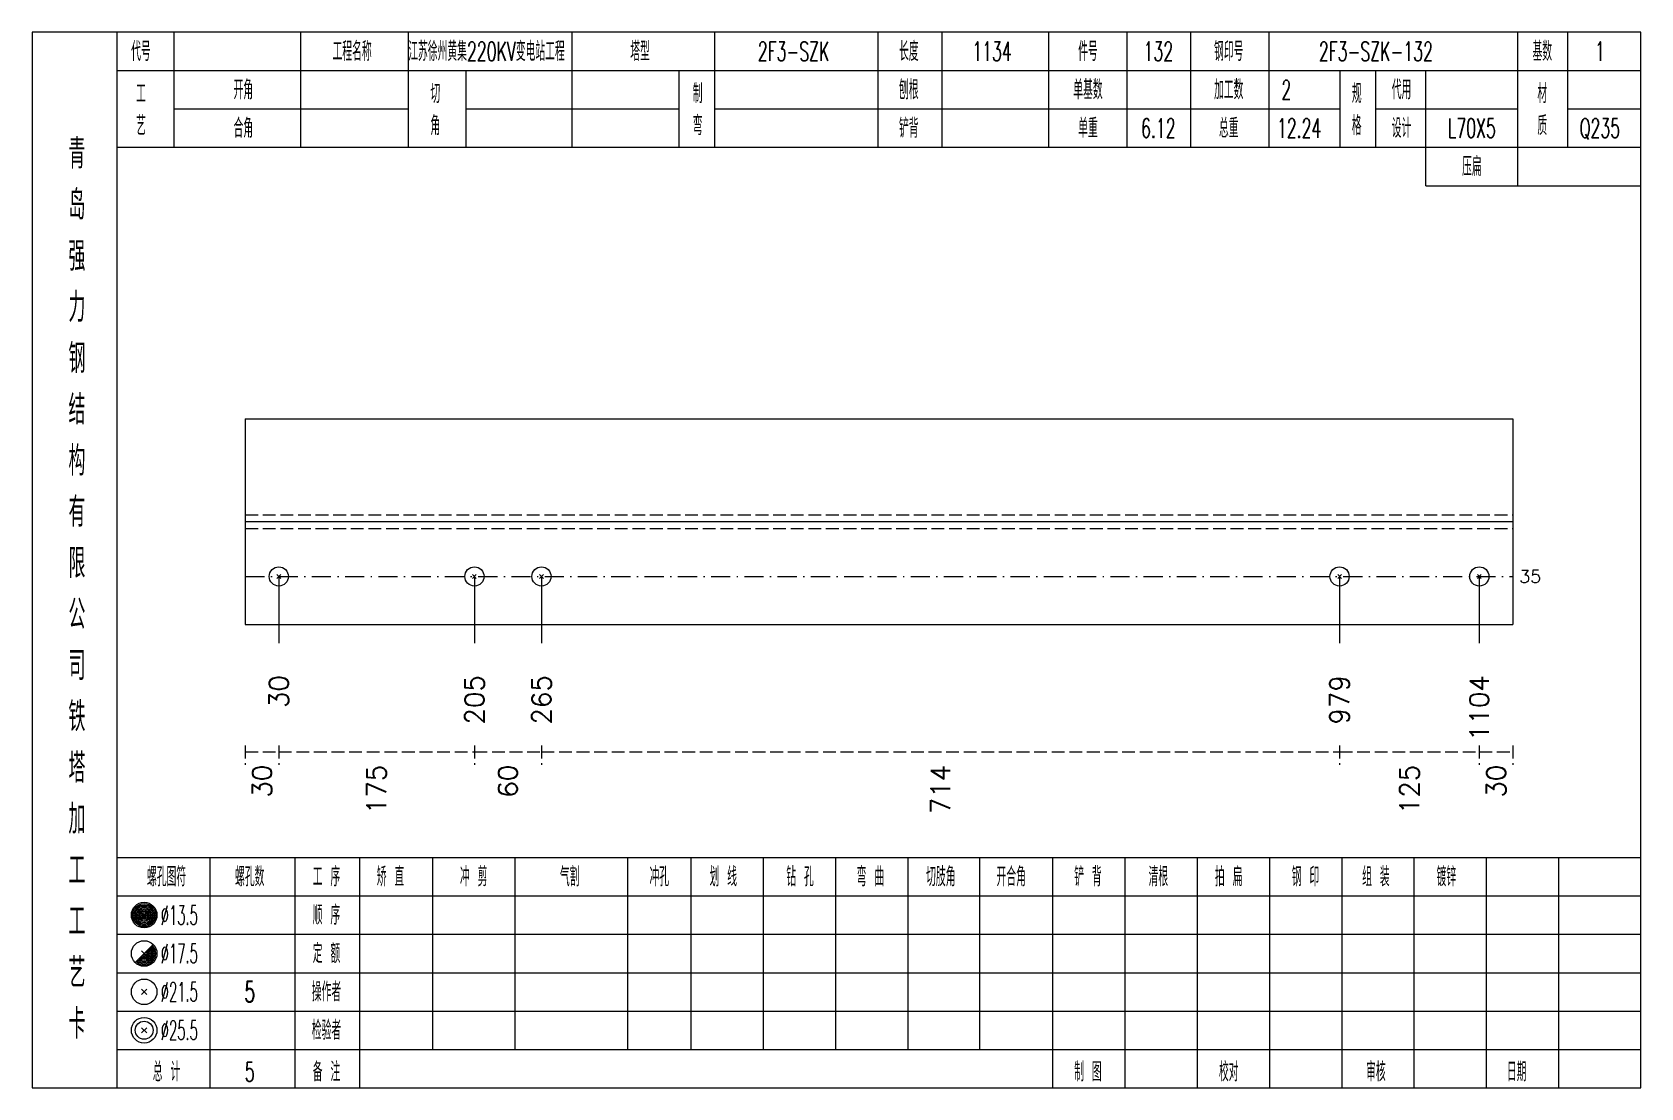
# Model space of a CAD drawing. Extents: x 0 to 4623, y -1159 to 4890.
# Drawn here: x 1245.6 to 1497, y 4275 to 4440 of the extents above; entities that cross this region are included whole.
import ezdxf
from ezdxf.enums import TextEntityAlignment as Align

# ---------------------------------------------------------------- set-up
doc = ezdxf.new("R2010")
doc.units = 0
doc.header["$MEASUREMENT"] = 0
doc.linetypes.add('一点画线', pattern=[5.2, 3, -1, 0.2, -1])
doc.linetypes.add('虚线', pattern=[2.75, 2, -0.75])
doc.layers.get('0').update_dxf_attribs({"linetype": 'CONTINUOUS', "lineweight": 25})
for name, color, linetype, lineweight in [('1', 7, 'CONTINUOUS', 25), ('4', 7, 'CONTINUOUS', 25), ('5', 7, 'CONTINUOUS', 25)]:
    doc.layers.add(name, color=color, linetype=linetype, lineweight=lineweight)
doc.styles.get("Standard").update_dxf_attribs({"font": 'simplex.shx', "width": 0.7, "height": 3, "bigfont": 'gbhzfs.shx'})

msp = doc.modelspace()

# ---------------------------------------------------------------- texts
at = {"color": 7, "linetype": 'Continuous', "lineweight": 13}
msp.add_text('35', height=2, dxfattribs=at).set_placement((1478, 4354.929), align=Align.MIDDLE_LEFT)
at = {"color": 8, "linetype": 'Continuous', "lineweight": 9}
for s, p in [('30', (1281.52, 4325.5)), ('175', (1299.426, 4325.5)), ('60', (1319.952, 4325.5)), ('714', (1387.558, 4325.5)), ('125', (1460.841, 4325.5)), ('30', (1474.38, 4325.5))]:
    msp.add_text(s, height=3, rotation=90, dxfattribs=at).set_placement(p, align=Align.MIDDLE_RIGHT)
at = {"layer": '1', "color": 7, "linetype": 'Continuous', "lineweight": 13}
for s, p in [('1104', (1471.759, 4339.5)), ('30', (1284.141, 4339.5)), ('205', (1314.712, 4339.5)), ('265', (1325.193, 4339.5)), ('979', (1449.923, 4339.5))]:
    msp.add_text(s, height=3, rotation=90, dxfattribs=at).set_placement(p, align=Align.MIDDLE_RIGHT)
at = {"layer": '4', "color": 1, "linetype": 'Continuous', "lineweight": 13}
for s, height, width, p in [('代号', 3, 0.6, (1262.6, 4437)), ('工程名称', 3, 0.6, (1295.6, 4437)), ('江苏徐州黄集220KV变电站工程', 3, 0.6, (1316.6, 4437)), ('塔型', 3, 0.6, (1340.6, 4437)), ('2F3-SZK', 3, 0.6, (1364.6, 4437)), ('长度', 3, 0.6, (1382.6, 4437)), ('1134', 3, 0.6, (1395.6, 4437)), ('件号', 3, 0.6, (1410.6, 4437)), ('132', 3, 0.6, (1421.6, 4437)), ('钢印号', 3, 0.6, (1432.6, 4437)), ('2F3-SZK-132', 3, 0.6, (1455.6, 4437)), ('基数', 3, 0.6, (1481.6, 4437)), ('1', 3, 0.6, (1490.6, 4437)), ('开角', 3, 0.6, (1278.6, 4431)), ('制', 3, 0.6, (1349.6, 4430.4)), ('刨根', 3, 0.6, (1382.6, 4431)), ('单基数', 3, 0.6, (1410.6, 4431)), ('加工数', 3, 0.6, (1432.6, 4431)), ('2', 3, 0.6, (1441.6, 4431)), ('代用', 3, 0.6, (1459.6, 4431)), ('材', 3, 0.6, (1481.6, 4430.4)), ('工', 3, 0.6, (1262.6, 4430.4)), ('切', 3, 0.6, (1308.6, 4430.4)), ('规', 3, 0.6, (1452.6, 4430.4)), ('艺', 3, 0.6, (1262.6, 4425.4)), ('角', 3, 0.6, (1308.6, 4425.4)), ('弯', 3, 0.6, (1349.6, 4425.4)), ('格', 3, 0.6, (1452.6, 4425.4)), ('质', 3, 0.6, (1481.6, 4425.4)), ('合角', 3, 0.6, (1278.6, 4425)), ('铲背', 3, 0.6, (1382.6, 4425)), ('单重', 3, 0.6, (1410.6, 4425)), ('6.12', 3, 0.6, (1421.6, 4425)), ('总重', 3, 0.6, (1432.6, 4425)), ('12.24', 3, 0.6, (1443.6, 4425)), ('设计', 3, 0.6, (1459.6, 4425)), ('L70X5', 3, 0.6, (1470.6, 4425)), ('Q235', 3, 0.6, (1490.6, 4425)), ('青', 4.6, 0.8, (1252.6, 4421)), ('压扁', 3, 0.6, (1470.6, 4419)), ('岛', 4.6, 0.8, (1252.6, 4413)), ('强', 4.6, 0.8, (1252.6, 4405)), ('力', 4.6, 0.8, (1252.6, 4397)), ('钢', 4.6, 0.8, (1252.6, 4389)), ('结', 4.6, 0.8, (1252.6, 4381)), ('构', 4.6, 0.8, (1252.6, 4373)), ('有', 4.6, 0.8, (1252.6, 4365)), ('限', 4.6, 0.8, (1252.6, 4357)), ('公', 4.6, 0.8, (1252.6, 4349)), ('司', 4.6, 0.8, (1252.6, 4341)), ('铁', 4.6, 0.8, (1252.6, 4333)), ('塔', 4.6, 0.8, (1252.6, 4325)), ('加', 4.6, 0.8, (1252.6, 4317)), ('工', 4.6, 0.8, (1252.6, 4309)), ('螺孔图符', 3, 0.6, (1266.6, 4308)), ('螺孔数', 3, 0.6, (1279.6, 4308)), ('工 序', 3, 0.6, (1291.6, 4308)), ('矫 直', 3, 0.6, (1301.6, 4308)), ('冲 剪', 3, 0.6, (1314.6, 4308)), ('气割', 3, 0.6, (1329.6, 4308)), ('冲孔', 3, 0.6, (1343.6, 4308)), ('划 线', 3, 0.6, (1353.6, 4308)), ('钻 孔', 3, 0.6, (1365.6, 4308)), ('弯 曲', 3, 0.6, (1376.6, 4308)), ('切肢角', 3, 0.6, (1387.6, 4308)), ('开合角', 3, 0.6, (1398.6, 4308)), ('铲 背', 3, 0.6, (1410.6, 4308)), ('清根', 3, 0.6, (1421.6, 4308)), ('拍 扁', 3, 0.6, (1432.6, 4308)), ('钢 印', 3, 0.6, (1444.6, 4308)), ('组 装', 3, 0.6, (1455.6, 4308)), ('镀锌', 3, 0.6, (1466.6, 4308)), ('工', 4.6, 0.8, (1252.6, 4301)), ('%%C13.5', 3, 0.5, (1268.6, 4302)), ('顺 序', 3, 0.6, (1291.6, 4302)), ('%%C17.5', 3, 0.5, (1268.6, 4296)), ('定 额', 3, 0.6, (1291.6, 4296)), ('艺', 4.6, 0.8, (1252.6, 4293)), ('%%C21.5', 3, 0.5, (1268.6, 4290)), ('5', 3.2, 0.6, (1279.6, 4290)), ('操作者', 3, 0.6, (1291.6, 4290)), ('卡', 4.6, 0.8, (1252.6, 4285)), ('%%C25.5', 3, 0.5, (1268.6, 4284)), ('检验者', 3, 0.6, (1291.6, 4284)), ('总 计', 3, 0.6, (1266.6, 4277.5)), ('5', 3, 0.6, (1279.6, 4277.5)), ('备 注', 3, 0.6, (1291.6, 4277.5)), ('制 图', 3, 0.6, (1410.6, 4277.5)), ('校对', 3, 0.6, (1432.6, 4277.5)), ('审核', 3, 0.6, (1455.6, 4277.5)), ('日期', 3, 0.6, (1477.6, 4277.5))]:
    msp.add_text(s, height=height, dxfattribs=dict(at, width=width)).set_placement(p, align=Align.MIDDLE_CENTER)

# ---------------------------------------------------------------- blocks, each defined once
blk = doc.blocks.new('孔21.5')
at = {"layer": '5', "color": 7, "linetype": 'Continuous', "lineweight": 13}
for p, q in [((-0.2, -0.2), (0.2, 0.2)), ((-0.2, 0.2), (0.2, -0.2))]:
    blk.add_line(p, q, dxfattribs=at)
blk.add_circle((0, 0), 1, dxfattribs=at)

# ---------------------------------------------------------------- linework, layer by layer
at = {"color": 7, "linetype": 'Continuous', "lineweight": 18}
for p, q in [((1278.9, 4379.571), (1278.9, 4347.429)), ((1278.9, 4379.571), (1477, 4379.571)), ((1477, 4379.571), (1477, 4347.429)), ((1278.9, 4363.5), (1477, 4363.5))]:
    msp.add_line(p, q, dxfattribs=at)
at = {"color": 1, "linetype": '虚线', "lineweight": 18}
for p, q in [((1278.9, 4364.571), (1477, 4364.571)), ((1278.9, 4362.429), (1477, 4362.429))]:
    msp.add_line(p, q, dxfattribs=at)
at = {"color": 3, "linetype": '一点画线', "lineweight": 13}
msp.add_line((1278.9, 4354.929), (1477, 4354.929), dxfattribs=at)
at = {"color": 7, "linetype": 'Continuous', "lineweight": 13}
for p, q in [((1284.141, 4354.929), (1284.141, 4344.5)), ((1314.712, 4354.929), (1314.712, 4344.5)), ((1325.193, 4354.929), (1325.193, 4344.5)), ((1449.923, 4354.929), (1449.923, 4344.5)), ((1471.759, 4354.929), (1471.759, 4344.5))]:
    msp.add_line(p, q, dxfattribs=at)
at = {"color": 8, "linetype": '虚线', "lineweight": 9}
for p, q in [((1278.9, 4328.5), (1278.9, 4325.5)), ((1278.9, 4327.5), (1284.141, 4327.5)), ((1284.141, 4328.5), (1284.141, 4325.5)), ((1284.141, 4328.5), (1284.141, 4325.5)), ((1284.141, 4327.5), (1314.712, 4327.5)), ((1314.712, 4328.5), (1314.712, 4325.5)), ((1314.712, 4328.5), (1314.712, 4325.5)), ((1314.712, 4327.5), (1325.193, 4327.5)), ((1325.193, 4328.5), (1325.193, 4325.5)), ((1325.193, 4328.5), (1325.193, 4325.5)), ((1325.193, 4327.5), (1449.923, 4327.5)), ((1449.923, 4328.5), (1449.923, 4325.5)), ((1449.923, 4328.5), (1449.923, 4325.5)), ((1449.923, 4327.5), (1471.759, 4327.5)), ((1471.759, 4328.5), (1471.759, 4325.5)), ((1471.759, 4328.5), (1471.759, 4325.5)), ((1471.759, 4327.5), (1477, 4327.5)), ((1477, 4328.5), (1477, 4325.5))]:
    msp.add_line(p, q, dxfattribs=at)
at = {"layer": '1', "color": 7, "linetype": 'Continuous', "lineweight": 18}
msp.add_line((1278.9, 4347.429), (1477, 4347.429), dxfattribs=at)
at = {"layer": '4', "color": 1, "linetype": 'Continuous', "lineweight": 18}
for p, q in [((1258.9, 4275), (1258.9, 4440)), ((1267.8, 4422), (1267.8, 4440)), ((1287.6, 4422), (1287.6, 4440)), ((1304.4, 4422), (1304.4, 4440)), ((1330, 4422), (1330, 4440)), ((1352.3, 4422), (1352.3, 4440)), ((1377.8, 4422), (1377.8, 4440)), ((1387.8, 4422), (1387.8, 4440)), ((1404.5, 4422), (1404.5, 4440)), ((1416.7, 4422), (1416.7, 4440)), ((1426.7, 4422), (1426.7, 4440)), ((1438.9, 4422), (1438.9, 4440)), ((1477.8, 4416), (1477.8, 4440)), ((1485.6, 4422), (1485.6, 4440)), ((1258.9, 4434), (1497, 4434)), ((1313.4, 4422), (1313.4, 4434)), ((1346.7, 4422), (1346.7, 4434)), ((1450, 4422), (1450, 4434)), ((1455.6, 4422), (1455.6, 4434)), ((1463.4, 4416), (1463.4, 4434)), ((1267.8, 4428), (1304.4, 4428)), ((1313.4, 4428), (1346.7, 4428)), ((1352.3, 4428), (1450, 4428)), ((1455.6, 4428), (1477.8, 4428)), ((1485.6, 4428), (1497, 4428)), ((1258.9, 4422), (1497, 4422)), ((1463.4, 4416), (1497, 4416)), ((1258.9, 4311), (1497, 4311)), ((1273.4, 4275), (1273.4, 4311)), ((1286.7, 4275), (1286.7, 4311)), ((1296.8, 4275), (1296.8, 4311)), ((1308.2, 4281), (1308.2, 4311)), ((1321.1, 4281), (1321.1, 4311)), ((1338.7, 4281), (1338.7, 4311)), ((1348.6, 4281), (1348.6, 4311)), ((1359.9, 4281), (1359.9, 4311)), ((1371.2, 4281), (1371.2, 4311)), ((1382.5, 4281), (1382.5, 4311)), ((1393.7, 4281), (1393.7, 4311)), ((1405.1, 4281), (1405.1, 4311)), ((1416.4, 4281), (1416.4, 4311)), ((1427.7, 4281), (1427.7, 4311)), ((1439, 4281), (1439, 4311)), ((1450.3, 4281), (1450.3, 4311)), ((1461.6, 4281), (1461.6, 4311)), ((1472.9, 4281), (1472.9, 4311)), ((1484.2, 4281), (1484.2, 4311)), ((1258.9, 4305), (1497, 4305)), ((1258.9, 4299), (1497, 4299)), ((1258.9, 4293), (1497, 4293)), ((1258.9, 4287), (1497, 4287)), ((1258.9, 4281), (1497, 4281)), ((1405.1, 4275), (1405.1, 4281)), ((1416.4, 4275), (1416.4, 4281)), ((1427.7, 4275), (1427.7, 4281)), ((1439, 4275), (1439, 4281)), ((1450.3, 4275), (1450.3, 4281)), ((1461.6, 4275), (1461.6, 4281)), ((1472.9, 4275), (1472.9, 4281)), ((1484.2, 4275), (1484.2, 4281))]:
    msp.add_line(p, q, dxfattribs=at)
at = {"layer": '4', "color": 7, "linetype": 'Continuous', "lineweight": 13}
for p, q in [((1262.9, 4301.8), (1263.3, 4302.2)), ((1263.3, 4301.8), (1262.9, 4302.2)), ((1261.686, 4294.586), (1264.514, 4297.414)), ((1262.7, 4296.4), (1263.5, 4295.6)), ((1262.7, 4289.6), (1263.5, 4290.4)), ((1262.7, 4290.4), (1263.5, 4289.6)), ((1262.7, 4283.6), (1263.5, 4284.4)), ((1262.7, 4284.4), (1263.5, 4283.6))]:
    msp.add_line(p, q, dxfattribs=at)
at = {"layer": '4', "color": 1, "linetype": 'Continuous', "lineweight": 18}
msp.add_lwpolyline([(1245.6, 4440), (1245.6, 4275), (1497, 4275), (1497, 4440)], close=True, dxfattribs=at)
at = {"layer": '4', "color": 7, "linetype": 'Continuous', "lineweight": 13}
for centre, radius in [((1263.1, 4302), 2), ((1263.1, 4302), 1.8), ((1263.1, 4302), 1.6), ((1263.1, 4302), 1.4), ((1263.1, 4302), 1.2), ((1263.1, 4302), 1), ((1263.1, 4302), 0.8), ((1263.1, 4302), 0.6), ((1263.1, 4302), 0.4), ((1263.1, 4302), 0.2), ((1263.1, 4296), 2), ((1263.1, 4290), 2), ((1263.1, 4284), 2), ((1263.1, 4284), 1.4)]:
    msp.add_circle(centre, radius, dxfattribs=at)
for radius in [1.8, 1.6, 1.4, 1.2, 1, 0.8, 0.6, 0.4, 0.2]:
    msp.add_arc((1263.1, 4296), radius, 225, 45, dxfattribs=at)

# ---------------------------------------------------------------- block references
at = {"layer": '1', "color": 7, "linetype": 'Continuous', "lineweight": 13, "xscale": 1.5, "yscale": 1.5, "zscale": 1.5}
for p in [(1284.141, 4354.929), (1314.712, 4354.929), (1325.193, 4354.929), (1449.923, 4354.929), (1471.759, 4354.929)]:
    msp.add_blockref('孔21.5', p, dxfattribs=at)

msp.set_redraw_order([(e.dxf.handle, doc.entitydb.next_handle()) for e in msp.query("TEXT MTEXT ATTDEF DIMENSION ARC_DIMENSION")])  # texts and dimensions are drawn at this point

doc.saveas('drawing.dxf')
